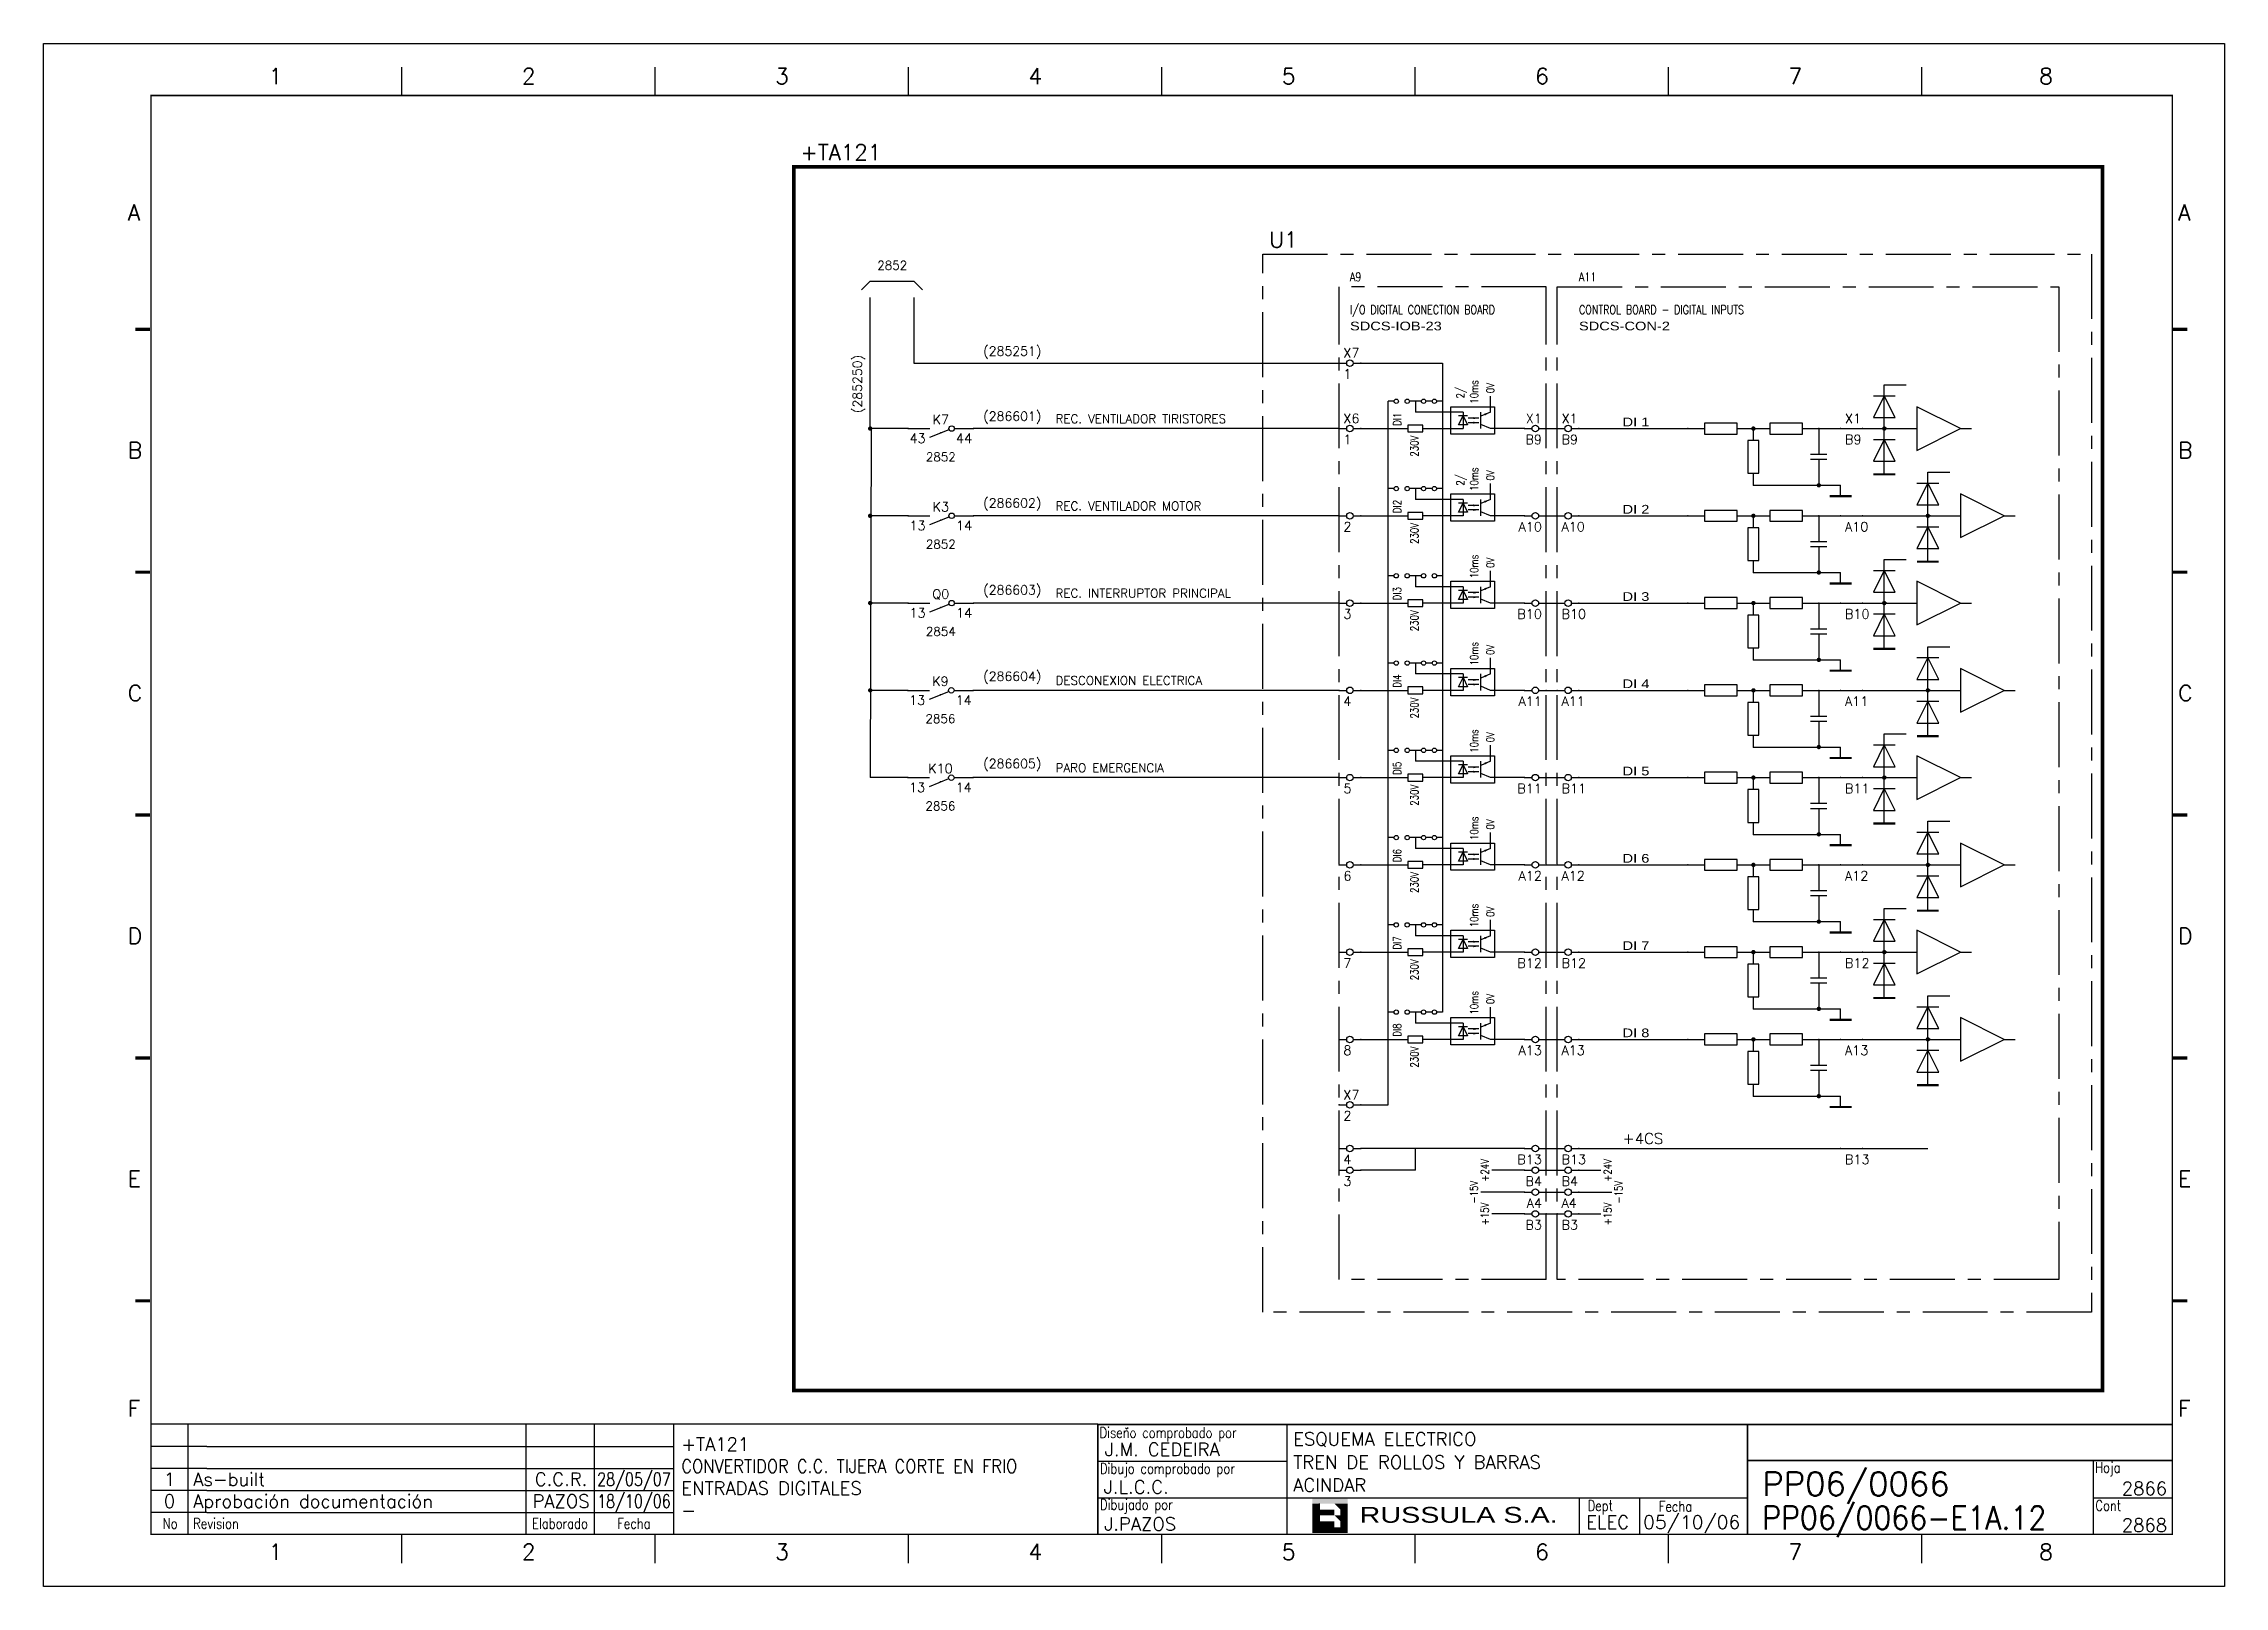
# Model space of a CAD drawing. Extents: x 3 to 423, y -4757 to 292.
# Drawn here: x 2.6 to 422.6, y -2381.2 to -2084.2 of the extents above; entities that cross this region are included whole.
import ezdxf
from ezdxf.enums import TextEntityAlignment as Align

# ---------------------------------------------------------------- set-up
doc = ezdxf.new("R2010")
doc.units = 0
doc.header["$LTSCALE"] = 10
doc.header["$MEASUREMENT"] = 0
doc.linetypes.add('CENTER', pattern=[2, 1.25, -0.25, 0.25, -0.25])
doc.linetypes.add('DASHDOT', pattern=[1, 0.5, -0.25, 0, -0.25])
doc.layers.get('0').update_dxf_attribs({"linetype": 'CONTINUOUS'})
for name, color, linetype in [('1', 7, 'CONTINUOUS'), ('10', 5, 'CONTINUOUS'), ('102', 7, 'CONTINUOUS'), ('2', 7, 'CONTINUOUS'), ('25', 3, 'CONTINUOUS'), ('25PK', 4, 'CENTER'), ('35', 2, 'CONTINUOUS'), ('8', 1, 'CONTINUOUS'), ('9', 6, 'CONTINUOUS'), ('DIBUJO', 7, 'CONTINUOUS'), ('NODE', 7, 'CONTINUOUS')]:
    doc.layers.add(name, color=color, linetype=linetype)
doc.styles.add('ABBSTYLE', font='ROMANS.SHX', dxfattribs={"width": 0.8})
doc.styles.add('HELV', font='HELVBLD.SHX', dxfattribs={"width": 1.2})
doc.styles.add('HELVETICA', font='HELV.SHX')
doc.styles.add('LABEL', font='SIMPLEX', dxfattribs={"width": 0.8, "height": 4})
doc.styles.add('ROMANS', font='romans')
doc.styles.get("Standard").update_dxf_attribs({"font": 'simplex'})

msp = doc.modelspace()

# ---------------------------------------------------------------- texts
at = {"layer": '2', "color": 6}
for s, height, p in [('+TA121', 3.024, (148.39, -2106.69)), ('U1', 3.024, (238.69, -2123.49)), ('(285251)', 1.764, (183.6, -2144.32)), ('(286601)', 1.764, (183.6, -2156.85)), ('(286602)', 1.764, (183.6, -2173.57)), ('(286603)', 1.764, (183.6, -2190.29)), ('(286604)', 1.764, (183.6, -2206.92)), ('(286605)', 1.764, (183.6, -2223.72))]:
    msp.add_text(s, height=height, dxfattribs=at).set_placement(p)
at = {"layer": '2', "color": 7, "style": 'ROMANS'}
for s, p in [('2852', (166.08, -2127.77)), ('2852', (175.43, -2164.65)), ('2852', (175.43, -2181.45)), ('2854', (175.43, -2198.25)), ('2856', (175.35, -2215.05)), ('2856', (175.35, -2231.85))]:
    msp.add_text(s, height=1.68, dxfattribs=at).set_placement(p, align=Align.CENTER)
at = {"layer": '2', "color": 6}
msp.add_text('(285250)', height=1.764, rotation=90, dxfattribs=at).set_placement((160.24, -2155.37))
at = {"layer": '2', "color": 7, "style": 'ROMANS'}
for s, height, p in [('REC. VENTILADOR TIRISTORES', 1.68, (197.53, -2157.3)), ('REC. VENTILADOR MOTOR', 1.68, (197.53, -2174.1)), ('REC. INTERRUPTOR PRINCIPAL', 1.68, (197.53, -2190.9)), ('DESCONEXION ELECTRICA', 1.68, (197.53, -2207.7)), ('PARO EMERGENCIA', 1.68, (197.53, -2224.5)), ('+4CS', 2.1, (306.73, -2296.08))]:
    msp.add_text(s, height=height, dxfattribs=at).set_placement(p)
at = {"layer": '25'}
for s, style, width, p in [('A9', 'ABBSTYLE', 0.8, (254.23, -2130)), ('A11', 'ABBSTYLE', 0.8, (298.33, -2130)), ('SDCS-IOB-23', 'HELV', 1.2, (254.23, -2139.45)), ('I/O DIGITAL CONECTION BOARD', 'ABBSTYLE', 0.8, (254.23, -2136.3)), ('SDCS-CON-2', 'HELV', 1.2, (298.33, -2139.45)), ('CONTROL BOARD - DIGITAL INPUTS', 'ABBSTYLE', 0.8, (298.33, -2136.3)), ('DI 1', 'HELV', 1.2, (306.73, -2157.93)), ('DI 2', 'HELV', 1.2, (306.73, -2174.73)), ('DI 3', 'HELV', 1.2, (306.73, -2191.53)), ('DI 4', 'HELV', 1.2, (306.73, -2208.33)), ('DI 5', 'HELV', 1.2, (306.73, -2225.13)), ('DI 6', 'HELV', 1.2, (306.73, -2241.93)), ('DI 7', 'HELV', 1.2, (306.73, -2258.73)), ('DI 8', 'HELV', 1.2, (306.73, -2275.53))]:
    msp.add_text(s, height=1.68, dxfattribs=dict(at, style=style, width=width)).set_placement(p)
at = {"layer": '25', "style": 'ROMANS', "width": 0.8}
for s, p in [('10ms', (278.9, -2153.56)), ('0V', (282.03, -2151.56)), ('2/', (276.24, -2152.55)), ('DI1', (264.07, -2157.83)), ('10ms', (278.9, -2170.36)), ('0V', (282.03, -2168.36)), ('2/', (276.24, -2169.35)), ('DI2', (264.07, -2174.63)), ('10ms', (278.9, -2187.16)), ('0V', (282.03, -2185.16)), ('DI3', (264.07, -2191.43)), ('10ms', (278.9, -2203.96)), ('0V', (282.03, -2201.96)), ('DI4', (264.07, -2208.23)), ('10ms', (278.9, -2220.76)), ('0V', (282.03, -2218.76)), ('DI5', (264.07, -2225.03)), ('10ms', (278.9, -2237.56)), ('0V', (282.03, -2235.56)), ('DI6', (264.07, -2241.83)), ('10ms', (278.9, -2254.36)), ('0V', (282.03, -2252.36)), ('DI7', (264.07, -2258.63)), ('10ms', (278.9, -2271.16)), ('0V', (282.03, -2269.16)), ('DI8', (264.07, -2275.43))]:
    msp.add_text(s, height=1.512, rotation=90, dxfattribs=at).set_placement(p)
for p in [(267.4, -2159.72), (267.4, -2176.52), (267.4, -2193.32), (267.4, -2210.12), (267.4, -2226.92), (267.4, -2243.72), (267.4, -2260.52), (267.4, -2277.32)]:
    msp.add_text('230V', height=1.512, rotation=90, dxfattribs=at).set_placement(p, align=Align.RIGHT)
for s, p in [('+24V', (280.96, -2301.15)), ('+24V', (304.61, -2301.15)), ('-15V', (278.86, -2305.35)), ('-15V', (306.71, -2305.35)), ('+15V', (280.96, -2309.55)), ('+15V', (304.61, -2309.55))]:
    msp.add_text(s, height=1.512, rotation=90, dxfattribs=at).set_placement(p, align=Align.CENTER)

# ---------------------------------------------------------------- blocks, each defined once
blk = doc.blocks.new('NOD', base_point=(237.5, 170))
at = {"layer": 'NODE'}
blk.add_point((237.5, 170), dxfattribs=at)
blk = doc.blocks.new('$0702029')
at = {"layer": '102'}
for p, q in [((0, 0), (5, 0)), ((10.62, 0), (15, 0)), ((5, -2), (9.42, -0.23))]:
    blk.add_line(p, q, dxfattribs=at)
blk.add_circle((10, 0), 0.625, dxfattribs=at)
blk.add_point((7.5, -1), dxfattribs=at)
at = {"layer": '2'}
for p in [(0, 0), (15, 0)]:
    blk.add_blockref('NOD', p, dxfattribs=at)
at = {"layer": '8', "flags": 8}
blk.add_attdef('1A', text='', height=2.15, dxfattribs=at).set_placement((4, -3.32), align=Align.RIGHT)
blk.add_attdef('2A', (11, -3.32), '', height=2.15, dxfattribs=at)
at = {"layer": '9'}
blk.add_attdef('ID', text='', height=2.15, dxfattribs=at).set_placement((7.5, 1), align=Align.CENTER)
blk = doc.blocks.new('$000001')
at = {"layer": '2'}
for p, q in [((0, 0), (3.75, 0)), ((11.25, 1.25), (3.75, 1.25)), ((3.75, 1.25), (3.75, -1.25)), ((11.25, -1.25), (11.25, 1.25)), ((11.25, 0), (15, 0)), ((3.75, -1.25), (11.25, -1.25))]:
    blk.add_line(p, q, dxfattribs=at)
for p in [(0, 0), (15, 0)]:
    blk.add_blockref('NOD', p, dxfattribs=at)
at = {"layer": '8'}
blk.add_attdef('1A', text='', height=2.15, dxfattribs=at).set_placement((2.75, -3.325), align=Align.RIGHT)
blk.add_attdef('2A', (12.25, -3.325), '', height=2.15, dxfattribs=at)
at = {"layer": '9'}
blk.add_attdef('ID', text='', height=2.15, dxfattribs=at).set_placement((7.5, 2.425), align=Align.CENTER)
blk = doc.blocks.new('$$PLL21C')
for p, q in [((-2.5, 0), (-0.75, 0)), ((0.75, 0), (2.5, 0))]:
    blk.add_line(p, q)
at = {"layer": '2'}
blk.add_circle((0, 0), 0.75, dxfattribs=at)
for p in [(-2.5, 0), (2.5, 0)]:
    blk.add_blockref('NOD', p, dxfattribs=at)
at = {"layer": '8'}
blk.add_attdef('*A', (-1.5, -3.575), '', height=2.15, dxfattribs=at)
at = {"layer": '9'}
blk.add_attdef('ID', (-1.5, 1.25), '', height=2.15, dxfattribs=at)
blk = doc.blocks.new('$$PLR12C')
for p, q in [((-2.5, 0), (-0.75, 0)), ((0.75, 0), (2.5, 0))]:
    blk.add_line(p, q)
at = {"layer": '2'}
blk.add_circle((0, 0), 0.75, dxfattribs=at)
for p in [(-2.5, 0), (2.5, 0)]:
    blk.add_blockref('NOD', p, dxfattribs=at)
at = {"layer": '8'}
blk.add_attdef('*A', text='', height=2.15, dxfattribs=at).set_placement((1.5, -3.575), align=Align.RIGHT)
at = {"layer": '9'}
blk.add_attdef('ID', text='', height=2.15, dxfattribs=at).set_placement((1.5, 1.25), align=Align.RIGHT)
blk = doc.blocks.new('$$PLL21')
blk.add_line((-2.5, 0), (2.5, 0))
at = {"layer": '2'}
for p in [(-2.5, 0), (2.5, 0)]:
    blk.add_blockref('NOD', p, dxfattribs=at)
at = {"layer": '8'}
blk.add_attdef('*A', (-1.5, -3.575), '', height=2.15, dxfattribs=at)
at = {"layer": '9'}
blk.add_attdef('ID', (-1.5, 1.25), '', height=2.15, dxfattribs=at)
blk = doc.blocks.new('newcajec')
at = {"layer": '1'}
for p, q in [((179.4, 20.85), (0.13, 20.85)), ((7, 20.85), (7, 0)), ((71, 20.85), (71, 0)), ((84, 20.85), (84, 0.09)), ((99, 20.85), (99, 0)), ((215.2, 20.8), (215.2, 0)), ((10.6, 16.64), (0, 16.64)), ((10.6, 16.64), (99, 16.64)), ((184.64, 20.18), (184.81, 20.01)), ((184.81, 20.01), (185.18, 20.25)), ((10.6, 12.48), (0, 12.48)), ((10.6, 12.48), (99, 12.48)), ((179.4, 13.87), (215.2, 13.87)), ((368, 14.06), (368, 0)), ((10.6, 8.32), (0, 8.32)), ((10.6, 8.32), (99, 8.32)), ((10.6, 4.16), (0, 4.16)), ((10.6, 4.16), (99, 4.16)), ((179.4, 6.93), (267.63, 6.93)), ((267.63, 6.93), (302.5, 6.93)), ((270.63, 6.91), (270.63, 0)), ((282.07, 6.93), (282.07, 0)), ((368, 6.93), (383, 6.93))]:
    blk.add_line(p, q, dxfattribs=at)
for points in [[(47.5, 272.5, 0.3, 0.3, 0), (47.5, 277.91, 0.3, 0.3, 0)], [(95.5, 272.5, 0.3, 0.3, 0), (95.5, 277.91, 0.3, 0.3, 0)], [(143.5, 272.5, 0.3, 0.3, 0), (143.5, 277.91, 0.3, 0.3, 0)], [(191.5, 272.5, 0.3, 0.3, 0), (191.5, 277.91, 0.3, 0.3, 0)], [(239.5, 272.5, 0.3, 0.3, 0), (239.5, 277.91, 0.3, 0.3, 0)], [(287.5, 272.5, 0.3, 0.3, 0), (287.5, 277.91, 0.3, 0.3, 0)], [(335.5, 272.5, 0.3, 0.3, 0), (335.5, 277.91, 0.3, 0.3, 0)], [(-2.99, 228.23, 0.6, 0.6, 0), (-0.18, 228.23, 0.6, 0.6, 0)], [(383.01, 228.23, 0.6, 0.6, 0), (385.82, 228.23, 0.6, 0.6, 0)], [(-2.99, 182.23, 0.6, 0.6, 0), (-0.18, 182.23, 0.6, 0.6, 0)], [(383.01, 182.23, 0.6, 0.6, 0), (385.82, 182.23, 0.6, 0.6, 0)], [(-2.99, 136.23, 0.6, 0.6, 0), (-0.18, 136.23, 0.6, 0.6, 0)], [(383.01, 136.23, 0.6, 0.6, 0), (385.82, 136.23, 0.6, 0.6, 0)], [(-2.99, 90.23, 0.6, 0.6, 0), (-0.18, 90.23, 0.6, 0.6, 0)], [(383.01, 90.23, 0.6, 0.6, 0), (385.82, 90.23, 0.6, 0.6, 0)], [(-2.99, 44.23, 0.6, 0.6, 0), (-0.18, 44.23, 0.6, 0.6, 0)], [(383.01, 44.23, 0.6, 0.6, 0), (385.82, 44.23, 0.6, 0.6, 0)], [(383, 20.8, 0.3, 0.3, 0), (179.4, 20.8, 0.3, 0.3, 0), (179.4, 0, 0.3, 0.3, 0)], [(302.5, 20.8, 0.3, 0.3, 0), (302.5, 0, 0.3, 0.3, 0)], [(302.5, 14, 0.3, 0.3, 0), (383, 14, 0.3, 0.3, 0)], [(47.5, -5.5, 0.3, 0.3, 0), (47.5, -0.09, 0.3, 0.3, 0)], [(95.5, -5.5, 0.3, 0.3, 0), (95.5, -0.09, 0.3, 0.3, 0)], [(143.5, -5.5, 0.3, 0.3, 0), (143.5, -0.09, 0.3, 0.3, 0)], [(191.5, -5.5, 0.3, 0.3, 0), (191.5, -0.09, 0.3, 0.3, 0)], [(239.5, -5.5, 0.3, 0.3, 0), (239.5, -0.09, 0.3, 0.3, 0)], [(287.5, -5.5, 0.3, 0.3, 0), (287.5, -0.09, 0.3, 0.3, 0)], [(335.5, -5.5, 0.3, 0.3, 0), (335.5, -0.09, 0.3, 0.3, 0)]]:
    blk.add_lwpolyline(points, format="xyseb", dxfattribs=at)
at = {"layer": '1', "const_width": 0.3}
blk.add_lwpolyline([(0, 0), (0, 272.5), (383, 272.5), (383, 0)], close=True, dxfattribs=at)
at = {"layer": '2', "color": 14}
for p, q in [((221.42, 4.69), (221.42, 5.81)), ((221.42, 2.47), (221.42, 3.58))]:
    blk.add_line(p, q, dxfattribs=at)
for points in [[(220.05, 5.81), (220.05, 6.92), (226.74, 5.81), (226.74, 6.92)], [(221.42, 2.47), (220.05, 2.47), (221.42, 5.81), (220.05, 5.81)], [(221.42, 4.69), (224.25, 4.69), (221.42, 3.58), (224.25, 3.58)], [(224.25, 5.81), (225.37, 5.81), (225.37, 4.69)], [(225.37, 5.81), (226.74, 5.81), (225.37, 1.35), (226.74, 1.35)], [(224.25, 0.24), (224.25, 2.47), (220.05, 0.24), (220.05, 2.47)], [(224.25, 3.58), (225.37, 3.58), (225.37, 2.47)], [(226.74, 1.35), (226.74, 0.24), (224.25, 1.35), (224.25, 0.24)]]:
    blk.add_solid(points, dxfattribs=at)
at = {"layer": '1', "style": 'ROMANS'}
for s, p in [('1', (22.29, 274.68)), ('2', (70.29, 274.68)), ('3', (118.29, 274.68)), ('4', (166.29, 274.68)), ('5', (214.29, 274.68)), ('6', (262.29, 274.68)), ('7', (310.29, 274.68)), ('8', (357.79, 274.68)), ('A', (-4.37, 248.84)), ('A', (384.13, 248.84)), ('B', (-4.37, 203.84)), ('B', (384.13, 203.84)), ('C', (-4.37, 157.84)), ('C', (384.13, 157.84)), ('D', (-4.37, 111.84)), ('D', (384.13, 111.84)), ('E', (-4.37, 65.84)), ('E', (384.13, 65.84)), ('F', (-4.37, 22.34)), ('F', (384.13, 22.34)), ('1', (22.29, -4.82)), ('2', (70.29, -4.82)), ('3', (118.29, -4.82)), ('4', (166.29, -4.82)), ('5', (214.29, -4.82)), ('6', (262.29, -4.82)), ('7', (310.29, -4.82)), ('8', (357.79, -4.82))]:
    blk.add_text(s, height=3, dxfattribs=at).set_placement(p)
at = {"layer": '1', "style": 'LABEL', "width": 0.8}
for s, p in [('Diseno comprobado por', (179.73, 18.27)), ('Dibujo comprobado por', (179.81, 11.47)), ('Hoja', (368.38, 11.66)), ('Dibujado por', (179.83, 4.64)), ('Fecha', (285.71, 4.3)), ('Cont', (368.43, 4.46)), ('No', (2.23, 1.05)), ('Revision', (8, 1.05))]:
    blk.add_text(s, height=2, dxfattribs=at).set_placement(p)
for s, p in [('Dept', (274.61, 4.44)), ('Elaborado', (77.5, 1.05)), ('Fecha', (91.5, 1.05))]:
    blk.add_text(s, height=2, dxfattribs=at).set_placement(p, align=Align.CENTER)
at = {"layer": '10', "style": 'ROMANS'}
for tag, p in [('REV41', (3.5, 18.74)), ('REV43', (77.7, 18.74)), ('REV31', (3.5, 14.58)), ('REV33', (77.7, 14.58)), ('REV21', (3.5, 10.42)), ('REV23', (77.7, 10.42)), ('REV11', (3.5, 6.27)), ('REV13', (77.7, 6.27))]:
    blk.add_attdef(tag, text='', height=2.5, dxfattribs=at).set_placement(p, align=Align.MIDDLE)
for tag, p, height in [('REV42', (8, 17.49), 2.5), ('SHEETNAME1', (100.5, 15.83), 2.5), ('DESIGNCHECK', (180.74, 14.83), 2.5), ('DOCUMENTTYPE', (216.43, 16.8), 2.5), ('NOTA', (305.32, 15.8), 3), ('REV32', (8, 13.33), 2.5), ('SHEETNAME2', (100.5, 11.67), 2.5), ('OBJECT', (216.43, 12.4), 2.5), ('REV22', (8, 9.17), 2.5), ('SHEETNAME3', (100.5, 7.51), 2.5), ('DRAWINGCHECK', (180.53, 7.71), 2.5), ('CUSTOMER', (216.43, 8.08), 2.5), ('ORDER', (305.32, 7.3), 4.5), ('REV12', (8, 5.01), 2.5), ('SHEETNAME4', (100.5, 3.35), 2.5), ('DOCUMENT_ID', (305.32, 0.93), 4.4), ('USER', (180.63, 0.71), 2.5), ('DEPARTMENT', (271.93, 1.05), 2.5)]:
    blk.add_attdef(tag, p, '', height=height, dxfattribs=at)
for tag, width, p, p2 in [('REV44', 1.221199, (84.53, 17.49), (98.48, 17.49)), ('REV34', 1.221199, (84.53, 13.33), (98.48, 13.33)), ('REV24', 1.221199, (84.53, 9.17), (98.48, 9.17)), ('REV14', 1.221199, (84.53, 5.01), (98.48, 5.01)), ('CREATED2', 7.039915, (282.71, 1.05), (301.14, 1.05))]:
    blk.add_attdef(tag, text='', height=2.5, dxfattribs=dict(at, width=width)).set_placement(p, p2, align=Align.FIT)
for tag, p in [('SHEET', (382, 7.43)), ('NEXTSHEET', (382, 0.5))]:
    blk.add_attdef(tag, text='', height=2.5, dxfattribs=at).set_placement(p, align=Align.RIGHT)
at = {"layer": 'DIBUJO', "color": 14, "style": 'HELVETICA', "width": 1.3}
blk.add_text('RUSSULA S.A.', height=3, dxfattribs=at).set_placement((229, 2.19))

# ---------------------------------------------------------------- linework, layer by layer
at = {"layer": '2', "color": 7}
for p, q in [((161.83, -2129.99), (160.15, -2131.67)), ((161.83, -2129.99), (170.23, -2129.99)), ((161.83, -2158.35), (161.83, -2133.15)), ((170.23, -2129.99), (171.91, -2131.67)), ((170.23, -2133.15), (170.23, -2145.75)), ((170.23, -2145.75), (252.13, -2145.75)), ((357.13, -2149.95), (361.33, -2149.95)), ((363.43, -2154.15), (363.43, -2162.55)), ((371.83, -2158.35), (363.43, -2154.15)), ((169.13, -2158.35), (161.83, -2158.35)), ((162.04, -2158.35), (161.83, -2225.55)), ((252.13, -2158.35), (181.73, -2158.35)), ((292.03, -2158.35), (294.13, -2158.35)), ((298.33, -2158.35), (319.33, -2158.35)), ((344.53, -2158.35), (363.43, -2158.35)), ((363.43, -2162.55), (371.83, -2158.35)), ((371.83, -2158.35), (373.93, -2158.35)), ((365.53, -2166.75), (369.73, -2166.75)), ((331.93, -2169.27), (348.73, -2169.27)), ((348.73, -2171.37), (348.73, -2169.27)), ((380.23, -2175.15), (371.83, -2170.95)), ((371.83, -2170.95), (371.83, -2179.35)), ((169.13, -2175.15), (161.83, -2175.15)), ((252.13, -2175.15), (181.73, -2175.15)), ((292.03, -2175.15), (294.13, -2175.15)), ((298.33, -2175.15), (319.33, -2175.15)), ((344.53, -2175.15), (371.83, -2175.15)), ((371.83, -2179.35), (380.23, -2175.15)), ((380.23, -2175.15), (382.33, -2175.15)), ((357.13, -2183.55), (361.33, -2183.55)), ((331.93, -2186.07), (348.73, -2186.07)), ((348.73, -2188.17), (348.73, -2186.07)), ((363.43, -2187.75), (363.43, -2196.15)), ((371.83, -2191.95), (363.43, -2187.75)), ((169.13, -2191.95), (161.83, -2191.95)), ((252.13, -2191.95), (181.73, -2191.95)), ((183.83, -2191.95), (181.73, -2191.95)), ((292.03, -2191.95), (294.13, -2191.95)), ((298.33, -2191.95), (319.33, -2191.95)), ((344.53, -2191.95), (363.43, -2191.95)), ((363.43, -2196.15), (371.83, -2191.95)), ((371.83, -2191.95), (373.93, -2191.95)), ((365.53, -2200.35), (369.73, -2200.35)), ((331.93, -2202.87), (348.73, -2202.87)), ((348.73, -2204.97), (348.73, -2202.87)), ((380.23, -2208.75), (371.83, -2204.55)), ((371.83, -2204.55), (371.83, -2212.95)), ((169.05, -2208.75), (161.83, -2208.75)), ((252.13, -2208.75), (181.65, -2208.75)), ((292.03, -2208.75), (294.13, -2208.75)), ((298.33, -2208.75), (319.33, -2208.75)), ((344.53, -2208.75), (371.83, -2208.75)), ((371.83, -2212.95), (380.23, -2208.75)), ((380.23, -2208.75), (382.33, -2208.75)), ((357.13, -2217.15), (361.33, -2217.15)), ((331.93, -2219.67), (348.73, -2219.67)), ((348.73, -2221.77), (348.73, -2219.67)), ((363.43, -2221.35), (363.43, -2229.75)), ((371.83, -2225.55), (363.43, -2221.35)), ((169.05, -2225.55), (161.83, -2225.55)), ((252.13, -2225.55), (181.65, -2225.55)), ((292.03, -2225.55), (294.13, -2225.55)), ((298.33, -2225.55), (319.33, -2225.55)), ((344.53, -2225.55), (363.43, -2225.55)), ((363.43, -2229.75), (371.83, -2225.55)), ((371.83, -2225.55), (373.93, -2225.55)), ((365.53, -2233.95), (369.73, -2233.95)), ((331.93, -2236.47), (348.73, -2236.47)), ((348.73, -2238.57), (348.73, -2236.47)), ((380.23, -2242.35), (371.83, -2238.15)), ((371.83, -2238.15), (371.83, -2246.55)), ((292.03, -2242.35), (294.13, -2242.35)), ((298.33, -2242.35), (319.33, -2242.35)), ((344.53, -2242.35), (371.83, -2242.35)), ((371.83, -2246.55), (380.23, -2242.35)), ((380.23, -2242.35), (382.33, -2242.35)), ((357.13, -2250.75), (361.33, -2250.75)), ((331.93, -2253.27), (348.73, -2253.27)), ((348.73, -2255.37), (348.73, -2253.27)), ((363.43, -2254.95), (363.43, -2263.35)), ((371.83, -2259.15), (363.43, -2254.95)), ((292.03, -2259.15), (294.13, -2259.15)), ((298.33, -2259.15), (319.33, -2259.15)), ((344.53, -2259.15), (363.43, -2259.15)), ((363.43, -2263.35), (371.83, -2259.15)), ((371.83, -2259.15), (373.93, -2259.15)), ((365.53, -2267.55), (369.73, -2267.55)), ((331.93, -2270.07), (348.73, -2270.07)), ((348.73, -2272.17), (348.73, -2270.07)), ((371.83, -2271.75), (371.83, -2280.15)), ((380.23, -2275.95), (371.83, -2271.75)), ((292.03, -2275.95), (294.13, -2275.95)), ((298.33, -2275.95), (319.33, -2275.95)), ((344.53, -2275.95), (371.83, -2275.95)), ((371.83, -2280.15), (380.23, -2275.95)), ((380.23, -2275.95), (382.33, -2275.95)), ((331.93, -2286.87), (348.73, -2286.87)), ((348.73, -2288.97), (348.73, -2286.87)), ((292.03, -2296.95), (294.13, -2296.95)), ((298.33, -2296.95), (365.53, -2296.95)), ((292.03, -2301.15), (294.13, -2301.15)), ((292.03, -2305.35), (294.13, -2305.35)), ((292.03, -2309.55), (294.13, -2309.55))]:
    msp.add_line(p, q, dxfattribs=at)
at = {"layer": '2'}
for p, q in [((357.13, -2158.35), (357.13, -2149.95)), ((355.03, -2152.05), (359.23, -2152.05)), ((357.13, -2152.05), (355.03, -2156.25)), ((359.23, -2156.25), (357.13, -2152.05)), ((331.93, -2160.66), (331.93, -2158.35)), ((344.53, -2158.35), (344.53, -2163.29)), ((355.03, -2156.25), (359.23, -2156.25)), ((357.13, -2167.17), (357.13, -2158.35)), ((330.88, -2160.66), (330.88, -2166.96)), ((332.98, -2160.66), (330.88, -2160.66)), ((332.98, -2166.96), (332.98, -2160.66)), ((355.03, -2160.45), (359.23, -2160.45)), ((357.13, -2160.45), (355.03, -2164.65)), ((359.23, -2164.65), (357.13, -2160.45)), ((330.88, -2166.96), (332.98, -2166.96)), ((331.93, -2169.27), (331.93, -2166.96)), ((342.95, -2163.29), (346.1, -2163.29)), ((346.1, -2164.34), (342.95, -2164.34)), ((344.53, -2164.34), (344.53, -2169.27)), ((355.03, -2164.65), (359.23, -2164.65)), ((365.53, -2175.15), (365.53, -2166.75)), ((363.43, -2168.85), (367.63, -2168.85)), ((365.53, -2168.85), (363.43, -2173.05)), ((367.63, -2173.05), (365.53, -2168.85)), ((331.93, -2177.46), (331.93, -2175.15)), ((344.53, -2175.15), (344.53, -2180.09)), ((363.43, -2173.05), (367.63, -2173.05)), ((365.53, -2183.97), (365.53, -2175.15)), ((332.98, -2177.46), (330.88, -2177.46)), ((330.88, -2177.46), (330.88, -2183.76)), ((332.98, -2183.76), (332.98, -2177.46)), ((363.43, -2177.25), (367.63, -2177.25)), ((365.53, -2177.25), (363.43, -2181.45)), ((367.63, -2181.45), (365.53, -2177.25)), ((330.88, -2183.76), (332.98, -2183.76)), ((331.93, -2186.07), (331.93, -2183.76)), ((342.95, -2180.09), (346.1, -2180.09)), ((346.1, -2181.14), (342.95, -2181.14)), ((344.53, -2181.14), (344.53, -2186.07)), ((357.13, -2191.95), (357.13, -2183.55)), ((363.43, -2181.45), (367.63, -2181.45)), ((357.13, -2185.65), (355.03, -2189.85)), ((355.03, -2185.65), (359.23, -2185.65)), ((359.23, -2189.85), (357.13, -2185.65)), ((331.93, -2194.26), (331.93, -2191.95)), ((344.53, -2191.95), (344.53, -2196.89)), ((355.03, -2189.85), (359.23, -2189.85)), ((357.13, -2200.77), (357.13, -2191.95)), ((330.88, -2194.26), (330.88, -2200.56)), ((332.98, -2194.26), (330.88, -2194.26)), ((332.98, -2200.56), (332.98, -2194.26)), ((355.03, -2194.05), (359.23, -2194.05)), ((357.13, -2194.05), (355.03, -2198.25)), ((359.23, -2198.25), (357.13, -2194.05)), ((330.88, -2200.56), (332.98, -2200.56)), ((331.93, -2202.87), (331.93, -2200.56)), ((342.95, -2196.89), (346.1, -2196.89)), ((346.1, -2197.94), (342.95, -2197.94)), ((344.53, -2197.94), (344.53, -2202.87)), ((355.03, -2198.25), (359.23, -2198.25)), ((365.53, -2208.75), (365.53, -2200.35)), ((363.43, -2202.45), (367.63, -2202.45)), ((365.53, -2202.45), (363.43, -2206.65)), ((367.63, -2206.65), (365.53, -2202.45)), ((331.93, -2211.06), (331.93, -2208.75)), ((344.53, -2208.75), (344.53, -2213.69)), ((363.43, -2206.65), (367.63, -2206.65)), ((365.53, -2217.57), (365.53, -2208.75)), ((332.98, -2211.06), (330.88, -2211.06)), ((330.88, -2211.06), (330.88, -2217.36)), ((332.98, -2217.36), (332.98, -2211.06)), ((365.53, -2210.85), (363.43, -2215.05)), ((363.43, -2210.85), (367.63, -2210.85)), ((367.63, -2215.05), (365.53, -2210.85)), ((330.88, -2217.36), (332.98, -2217.36)), ((331.93, -2219.67), (331.93, -2217.36)), ((342.95, -2213.69), (346.1, -2213.69)), ((346.1, -2214.74), (342.95, -2214.74)), ((344.53, -2214.74), (344.53, -2219.67)), ((357.13, -2225.55), (357.13, -2217.15)), ((363.43, -2215.05), (367.63, -2215.05)), ((357.13, -2219.25), (355.03, -2223.45)), ((355.03, -2219.25), (359.23, -2219.25)), ((359.23, -2223.45), (357.13, -2219.25)), ((331.93, -2227.86), (331.93, -2225.55)), ((344.53, -2225.55), (344.53, -2230.49)), ((355.03, -2223.45), (359.23, -2223.45)), ((357.13, -2234.37), (357.13, -2225.55)), ((330.88, -2227.86), (330.88, -2234.16)), ((332.98, -2227.86), (330.88, -2227.86)), ((332.98, -2234.16), (332.98, -2227.86)), ((355.03, -2227.65), (359.23, -2227.65)), ((357.13, -2227.65), (355.03, -2231.85)), ((359.23, -2231.85), (357.13, -2227.65)), ((330.88, -2234.16), (332.98, -2234.16)), ((331.93, -2236.47), (331.93, -2234.16)), ((342.95, -2230.49), (346.1, -2230.49)), ((346.1, -2231.54), (342.95, -2231.54)), ((344.53, -2231.54), (344.53, -2236.47)), ((355.03, -2231.85), (359.23, -2231.85)), ((365.53, -2242.35), (365.53, -2233.95)), ((363.43, -2236.05), (367.63, -2236.05)), ((365.53, -2236.05), (363.43, -2240.25)), ((367.63, -2240.25), (365.53, -2236.05)), ((331.93, -2244.66), (331.93, -2242.35)), ((344.53, -2242.35), (344.53, -2247.29)), ((363.43, -2240.25), (367.63, -2240.25)), ((365.53, -2251.17), (365.53, -2242.35)), ((332.98, -2244.66), (330.88, -2244.66)), ((330.88, -2244.66), (330.88, -2250.96)), ((332.98, -2250.96), (332.98, -2244.66)), ((363.43, -2244.45), (367.63, -2244.45)), ((365.53, -2244.45), (363.43, -2248.65)), ((367.63, -2248.65), (365.53, -2244.45)), ((330.88, -2250.96), (332.98, -2250.96)), ((331.93, -2253.27), (331.93, -2250.96)), ((342.95, -2247.29), (346.1, -2247.29)), ((346.1, -2248.34), (342.95, -2248.34)), ((344.53, -2248.34), (344.53, -2253.27)), ((357.13, -2259.15), (357.13, -2250.75)), ((363.43, -2248.65), (367.63, -2248.65)), ((357.13, -2252.85), (355.03, -2257.05)), ((355.03, -2252.85), (359.23, -2252.85)), ((359.23, -2257.05), (357.13, -2252.85)), ((331.93, -2261.46), (331.93, -2259.15)), ((344.53, -2259.15), (344.53, -2264.09)), ((355.03, -2257.05), (359.23, -2257.05)), ((357.13, -2267.97), (357.13, -2259.15)), ((330.88, -2261.46), (330.88, -2267.76)), ((332.98, -2261.46), (330.88, -2261.46)), ((332.98, -2267.76), (332.98, -2261.46)), ((355.03, -2261.25), (359.23, -2261.25)), ((357.13, -2261.25), (355.03, -2265.45)), ((359.23, -2265.45), (357.13, -2261.25)), ((330.88, -2267.76), (332.98, -2267.76)), ((331.93, -2270.07), (331.93, -2267.76)), ((342.95, -2264.09), (346.1, -2264.09)), ((346.1, -2265.14), (342.95, -2265.14)), ((344.53, -2265.14), (344.53, -2270.07)), ((355.03, -2265.45), (359.23, -2265.45)), ((365.53, -2275.95), (365.53, -2267.55)), ((363.43, -2269.65), (367.63, -2269.65)), ((365.53, -2269.65), (363.43, -2273.85)), ((367.63, -2273.85), (365.53, -2269.65)), ((331.93, -2278.26), (331.93, -2275.95)), ((344.53, -2275.95), (344.53, -2280.89)), ((363.43, -2273.85), (367.63, -2273.85)), ((365.53, -2284.77), (365.53, -2275.95)), ((332.98, -2278.26), (330.88, -2278.26)), ((330.88, -2278.26), (330.88, -2284.56)), ((332.98, -2284.56), (332.98, -2278.26)), ((363.43, -2278.05), (367.63, -2278.05)), ((365.53, -2278.05), (363.43, -2282.25)), ((367.63, -2282.25), (365.53, -2278.05)), ((330.88, -2284.56), (332.98, -2284.56)), ((331.93, -2286.87), (331.93, -2284.56)), ((342.95, -2280.89), (346.1, -2280.89)), ((346.1, -2281.94), (342.95, -2281.94)), ((344.53, -2281.94), (344.53, -2286.87)), ((363.43, -2282.25), (367.63, -2282.25))]:
    msp.add_line(p, q, dxfattribs=at)
at = {"layer": '2', "color": 3, "linetype": 'DASHDOT'}
msp.add_lwpolyline([(147.13, -2107.95, 0.706, 0.706, 0), (399.13, -2107.95, 0.706, 0.706, 0), (399.13, -2343.57, 0.706, 0.706, 0), (147.13, -2343.57, 0.706, 0.706, 0), (147.13, -2107.95, 0.706, 0.706, 0)], format="xyseb", dxfattribs=at)
at = {"layer": '2', "color": 7}
for points in [[(161.62, -2158.35, 0.42, 0.42, 1), (162.04, -2158.35, 0.42, 0.42, 1)], [(331.72, -2158.35, 0.42, 0.42, 1), (332.14, -2158.35, 0.42, 0.42, 1)], [(356.92, -2158.35, 0.42, 0.42, 1), (357.34, -2158.35, 0.42, 0.42, 1)], [(344.32, -2169.27, 0.42, 0.42, 1), (344.74, -2169.27, 0.42, 0.42, 1)], [(161.62, -2175.15, 0.42, 0.42, 1), (162.04, -2175.15, 0.42, 0.42, 1)], [(331.72, -2175.15, 0.42, 0.42, 1), (332.14, -2175.15, 0.42, 0.42, 1)], [(365.32, -2175.15, 0.42, 0.42, 1), (365.74, -2175.15, 0.42, 0.42, 1)], [(344.32, -2186.07, 0.42, 0.42, 1), (344.74, -2186.07, 0.42, 0.42, 1)], [(161.62, -2191.95, 0.42, 0.42, 1), (162.04, -2191.95, 0.42, 0.42, 1)], [(331.72, -2191.95, 0.42, 0.42, 1), (332.14, -2191.95, 0.42, 0.42, 1)], [(356.92, -2191.95, 0.42, 0.42, 1), (357.34, -2191.95, 0.42, 0.42, 1)], [(344.32, -2202.87, 0.42, 0.42, 1), (344.74, -2202.87, 0.42, 0.42, 1)], [(161.62, -2208.75, 0.42, 0.42, 1), (162.04, -2208.75, 0.42, 0.42, 1)], [(331.72, -2208.75, 0.42, 0.42, 1), (332.14, -2208.75, 0.42, 0.42, 1)], [(365.32, -2208.75, 0.42, 0.42, 1), (365.74, -2208.75, 0.42, 0.42, 1)], [(344.32, -2219.67, 0.42, 0.42, 1), (344.74, -2219.67, 0.42, 0.42, 1)], [(331.72, -2225.55, 0.42, 0.42, 1), (332.14, -2225.55, 0.42, 0.42, 1)], [(356.92, -2225.55, 0.42, 0.42, 1), (357.34, -2225.55, 0.42, 0.42, 1)], [(344.32, -2236.47, 0.42, 0.42, 1), (344.74, -2236.47, 0.42, 0.42, 1)], [(331.72, -2242.35, 0.42, 0.42, 1), (332.14, -2242.35, 0.42, 0.42, 1)], [(365.32, -2242.35, 0.42, 0.42, 1), (365.74, -2242.35, 0.42, 0.42, 1)], [(344.32, -2253.27, 0.42, 0.42, 1), (344.74, -2253.27, 0.42, 0.42, 1)], [(331.72, -2259.15, 0.42, 0.42, 1), (332.14, -2259.15, 0.42, 0.42, 1)], [(356.92, -2259.15, 0.42, 0.42, 1), (357.34, -2259.15, 0.42, 0.42, 1)], [(344.32, -2270.07, 0.42, 0.42, 1), (344.74, -2270.07, 0.42, 0.42, 1)], [(331.72, -2275.95, 0.42, 0.42, 1), (332.14, -2275.95, 0.42, 0.42, 1)], [(365.32, -2275.95, 0.42, 0.42, 1), (365.74, -2275.95, 0.42, 0.42, 1)], [(344.32, -2286.87, 0.42, 0.42, 1), (344.74, -2286.87, 0.42, 0.42, 1)]]:
    msp.add_lwpolyline(points, format="xyseb", close=True, dxfattribs=at)
for points in [[(355.03, -2167.17, 0.42, 0.42, 0), (359.23, -2167.17, 0.42, 0.42, 0)], [(346.63, -2171.37, 0.42, 0.42, 0), (350.83, -2171.37, 0.42, 0.42, 0)], [(363.43, -2183.97, 0.42, 0.42, 0), (367.63, -2183.97, 0.42, 0.42, 0)], [(346.63, -2188.17, 0.42, 0.42, 0), (350.83, -2188.17, 0.42, 0.42, 0)], [(355.03, -2200.77, 0.42, 0.42, 0), (359.23, -2200.77, 0.42, 0.42, 0)], [(346.63, -2204.97, 0.42, 0.42, 0), (350.83, -2204.97, 0.42, 0.42, 0)], [(363.43, -2217.57, 0.42, 0.42, 0), (367.63, -2217.57, 0.42, 0.42, 0)], [(346.63, -2221.77, 0.42, 0.42, 0), (350.83, -2221.77, 0.42, 0.42, 0)], [(355.03, -2234.37, 0.42, 0.42, 0), (359.23, -2234.37, 0.42, 0.42, 0)], [(346.63, -2238.57, 0.42, 0.42, 0), (350.83, -2238.57, 0.42, 0.42, 0)], [(363.43, -2251.17, 0.42, 0.42, 0), (367.63, -2251.17, 0.42, 0.42, 0)], [(346.63, -2255.37, 0.42, 0.42, 0), (350.83, -2255.37, 0.42, 0.42, 0)], [(355.03, -2267.97, 0.42, 0.42, 0), (359.23, -2267.97, 0.42, 0.42, 0)], [(346.63, -2272.17, 0.42, 0.42, 0), (350.83, -2272.17, 0.42, 0.42, 0)], [(363.43, -2284.77, 0.42, 0.42, 0), (367.63, -2284.77, 0.42, 0.42, 0)], [(346.63, -2288.97, 0.42, 0.42, 0), (350.83, -2288.97, 0.42, 0.42, 0)]]:
    msp.add_lwpolyline(points, format="xyseb", dxfattribs=at)
at = {"layer": '25', "linetype": 'CENTER'}
for p, q in [((252.13, -2322.15), (252.13, -2131.05)), ((292.03, -2131.05), (252.13, -2131.05)), ((292.03, -2322.15), (292.03, -2131.05)), ((292.03, -2322.15), (252.13, -2322.15))]:
    msp.add_line(p, q, dxfattribs=at)
at = {"layer": '25'}
for p, q in [((256.33, -2145.75), (272.08, -2145.75)), ((272.08, -2145.75), (272.08, -2270.7)), ((261.58, -2288.55), (261.58, -2153.1)), ((262.73, -2153.1), (261.58, -2153.1)), ((267.98, -2153.1), (265.67, -2153.1)), ((266.83, -2153.1), (266.83, -2155.2)), ((272.08, -2153.1), (270.92, -2153.1)), ((273.65, -2154.15), (282.05, -2154.15)), ((273.65, -2159.4), (273.65, -2154.15)), ((281.27, -2155.2), (281.27, -2152.12)), ((282.05, -2154.15), (282.05, -2159.4)), ((256.33, -2158.35), (265.39, -2158.35)), ((268.27, -2157.7), (265.39, -2157.7)), ((265.39, -2157.7), (265.39, -2159.01)), ((276.02, -2155.2), (266.83, -2155.2)), ((268.27, -2159.01), (268.27, -2157.7)), ((268.27, -2158.35), (276.02, -2158.35)), ((276.89, -2155.9), (275.14, -2155.9)), ((275.14, -2157.65), (276.02, -2155.9)), ((276.89, -2157.65), (275.14, -2157.65)), ((276.02, -2155.2), (276.02, -2158.35)), ((276.02, -2155.9), (276.89, -2157.65)), ((279.03, -2156.34), (277.02, -2156.34)), ((279.03, -2157.22), (277.02, -2157.22)), ((279.4, -2155.2), (279.4, -2158.35)), ((281.27, -2155.2), (279.43, -2155.99)), ((281.27, -2158.35), (279.43, -2157.57)), ((287.83, -2158.35), (281.27, -2158.35)), ((265.39, -2159.01), (268.27, -2159.01)), ((282.05, -2159.4), (273.65, -2159.4)), ((262.73, -2169.9), (261.58, -2169.9)), ((267.98, -2169.9), (265.67, -2169.9)), ((266.83, -2169.9), (266.83, -2172)), ((272.08, -2169.9), (270.92, -2169.9)), ((273.65, -2170.95), (282.05, -2170.95)), ((273.65, -2176.2), (273.65, -2170.95)), ((281.27, -2172), (281.27, -2168.92)), ((282.05, -2170.95), (282.05, -2176.2)), ((256.33, -2175.15), (265.39, -2175.15)), ((268.27, -2174.5), (265.39, -2174.5)), ((265.39, -2174.5), (265.39, -2175.81)), ((276.02, -2172), (266.83, -2172)), ((268.27, -2175.81), (268.27, -2174.5)), ((276.02, -2175.15), (268.27, -2175.15)), ((276.89, -2172.7), (275.14, -2172.7)), ((275.14, -2174.45), (276.02, -2172.7)), ((276.89, -2174.45), (275.14, -2174.45)), ((276.02, -2172), (276.02, -2175.15)), ((276.02, -2172.7), (276.89, -2174.45)), ((279.03, -2173.14), (277.02, -2173.14)), ((279.03, -2174.02), (277.02, -2174.02)), ((279.4, -2172), (279.4, -2175.15)), ((281.27, -2172), (279.43, -2172.79)), ((281.27, -2175.15), (279.43, -2174.37)), ((287.83, -2175.15), (281.27, -2175.15)), ((265.39, -2175.81), (268.27, -2175.81)), ((282.05, -2176.2), (273.65, -2176.2)), ((262.73, -2186.7), (261.58, -2186.7)), ((267.98, -2186.7), (265.67, -2186.7)), ((266.83, -2186.7), (266.83, -2188.8)), ((272.08, -2186.7), (270.92, -2186.7)), ((273.65, -2187.75), (282.05, -2187.75)), ((273.65, -2193), (273.65, -2187.75)), ((281.27, -2188.8), (281.27, -2185.72)), ((282.05, -2187.75), (282.05, -2193)), ((256.33, -2191.95), (265.39, -2191.95)), ((268.27, -2191.3), (265.39, -2191.3)), ((265.39, -2191.3), (265.39, -2192.61)), ((276.02, -2188.8), (266.83, -2188.8)), ((268.27, -2192.61), (268.27, -2191.3)), ((276.02, -2191.95), (268.27, -2191.95)), ((276.89, -2189.5), (275.14, -2189.5)), ((275.14, -2191.25), (276.02, -2189.5)), ((276.89, -2191.25), (275.14, -2191.25)), ((276.02, -2188.8), (276.02, -2191.95)), ((276.02, -2189.5), (276.89, -2191.25)), ((279.03, -2189.94), (277.02, -2189.94)), ((279.03, -2190.82), (277.02, -2190.82)), ((279.4, -2188.8), (279.4, -2191.95)), ((281.27, -2188.8), (279.43, -2189.59)), ((281.27, -2191.95), (279.43, -2191.17)), ((287.83, -2191.95), (281.27, -2191.95)), ((265.39, -2192.61), (268.27, -2192.61)), ((282.05, -2193), (273.65, -2193)), ((262.73, -2203.5), (261.58, -2203.5)), ((267.98, -2203.5), (265.67, -2203.5)), ((266.83, -2203.5), (266.83, -2205.6)), ((272.08, -2203.5), (270.92, -2203.5)), ((273.65, -2204.55), (282.05, -2204.55)), ((273.65, -2209.8), (273.65, -2204.55)), ((281.27, -2205.6), (281.27, -2202.52)), ((282.05, -2204.55), (282.05, -2209.8)), ((256.33, -2208.75), (265.39, -2208.75)), ((268.27, -2208.1), (265.39, -2208.1)), ((265.39, -2208.1), (265.39, -2209.41)), ((276.02, -2205.6), (266.83, -2205.6)), ((268.27, -2209.41), (268.27, -2208.1)), ((276.02, -2208.75), (268.27, -2208.75)), ((276.89, -2206.3), (275.14, -2206.3)), ((275.14, -2208.05), (276.02, -2206.3)), ((276.89, -2208.05), (275.14, -2208.05)), ((276.02, -2205.6), (276.02, -2208.75)), ((276.02, -2206.3), (276.89, -2208.05)), ((279.03, -2206.74), (277.02, -2206.74)), ((279.03, -2207.62), (277.02, -2207.62)), ((279.4, -2205.6), (279.4, -2208.75)), ((281.27, -2205.6), (279.43, -2206.39)), ((281.27, -2208.75), (279.43, -2207.97)), ((287.83, -2208.75), (281.27, -2208.75)), ((265.39, -2209.41), (268.27, -2209.41)), ((282.05, -2209.8), (273.65, -2209.8)), ((262.73, -2220.3), (261.58, -2220.3)), ((267.98, -2220.3), (265.67, -2220.3)), ((266.83, -2220.3), (266.83, -2222.4)), ((272.08, -2220.3), (270.92, -2220.3)), ((273.65, -2221.35), (282.05, -2221.35)), ((273.65, -2226.6), (273.65, -2221.35)), ((281.27, -2222.4), (281.27, -2219.32)), ((282.05, -2221.35), (282.05, -2226.6)), ((256.33, -2225.55), (265.39, -2225.55)), ((268.27, -2224.9), (265.39, -2224.9)), ((265.39, -2224.9), (265.39, -2226.21)), ((276.02, -2222.4), (266.83, -2222.4)), ((268.27, -2226.21), (268.27, -2224.9)), ((276.02, -2225.55), (268.27, -2225.55)), ((276.89, -2223.1), (275.14, -2223.1)), ((275.14, -2224.85), (276.02, -2223.1)), ((276.89, -2224.85), (275.14, -2224.85)), ((276.02, -2222.4), (276.02, -2225.55)), ((276.02, -2223.1), (276.89, -2224.85)), ((279.03, -2223.54), (277.02, -2223.54)), ((279.03, -2224.42), (277.02, -2224.42)), ((279.4, -2222.4), (279.4, -2225.55)), ((281.27, -2222.4), (279.43, -2223.19)), ((281.27, -2225.55), (279.43, -2224.77)), ((287.83, -2225.55), (281.27, -2225.55)), ((265.39, -2226.21), (268.27, -2226.21)), ((282.05, -2226.6), (273.65, -2226.6)), ((262.73, -2237.1), (261.58, -2237.1)), ((267.98, -2237.1), (265.67, -2237.1)), ((266.83, -2237.1), (266.83, -2239.2)), ((272.08, -2237.1), (270.92, -2237.1)), ((273.65, -2238.15), (282.05, -2238.15)), ((273.65, -2243.4), (273.65, -2238.15)), ((281.27, -2239.2), (281.27, -2236.12)), ((282.05, -2238.15), (282.05, -2243.4)), ((256.33, -2242.35), (265.39, -2242.35)), ((268.27, -2241.7), (265.39, -2241.7)), ((265.39, -2241.7), (265.39, -2243.01)), ((276.02, -2239.2), (266.83, -2239.2)), ((268.27, -2243.01), (268.27, -2241.7)), ((276.02, -2242.35), (268.27, -2242.35)), ((276.89, -2239.9), (275.14, -2239.9)), ((275.14, -2241.65), (276.02, -2239.9)), ((276.89, -2241.65), (275.14, -2241.65)), ((276.02, -2239.2), (276.02, -2242.35)), ((276.02, -2239.9), (276.89, -2241.65)), ((279.03, -2240.34), (277.02, -2240.34)), ((279.03, -2241.22), (277.02, -2241.22)), ((279.4, -2239.2), (279.4, -2242.35)), ((281.27, -2239.2), (279.43, -2239.99)), ((281.27, -2242.35), (279.43, -2241.57)), ((287.83, -2242.35), (281.27, -2242.35)), ((265.39, -2243.01), (268.27, -2243.01)), ((282.05, -2243.4), (273.65, -2243.4)), ((262.73, -2253.9), (261.58, -2253.9)), ((267.98, -2253.9), (265.67, -2253.9)), ((266.83, -2253.9), (266.83, -2256)), ((272.08, -2253.9), (270.92, -2253.9)), ((273.65, -2254.95), (282.05, -2254.95)), ((273.65, -2260.2), (273.65, -2254.95)), ((281.27, -2256), (281.27, -2252.92)), ((282.05, -2254.95), (282.05, -2260.2)), ((256.33, -2259.15), (265.39, -2259.15)), ((268.27, -2258.5), (265.39, -2258.5)), ((265.39, -2258.5), (265.39, -2259.81)), ((276.02, -2256), (266.83, -2256)), ((268.27, -2259.81), (268.27, -2258.5)), ((276.02, -2259.15), (268.27, -2259.15)), ((276.89, -2256.7), (275.14, -2256.7)), ((275.14, -2258.45), (276.02, -2256.7)), ((276.89, -2258.45), (275.14, -2258.45)), ((276.02, -2256), (276.02, -2259.15)), ((276.02, -2256.7), (276.89, -2258.45)), ((279.03, -2257.14), (277.02, -2257.14)), ((279.03, -2258.02), (277.02, -2258.02)), ((279.4, -2256), (279.4, -2259.15)), ((281.27, -2256), (279.43, -2256.79)), ((281.27, -2259.15), (279.43, -2258.37)), ((287.83, -2259.15), (281.27, -2259.15)), ((265.39, -2259.81), (268.27, -2259.81)), ((282.05, -2260.2), (273.65, -2260.2)), ((262.73, -2270.7), (261.58, -2270.7)), ((267.98, -2270.7), (265.67, -2270.7)), ((266.83, -2270.7), (266.83, -2272.8)), ((272.08, -2270.7), (270.92, -2270.7)), ((273.65, -2271.75), (282.05, -2271.75)), ((273.65, -2277), (273.65, -2271.75)), ((281.27, -2272.8), (281.27, -2269.72)), ((282.05, -2271.75), (282.05, -2277)), ((256.33, -2275.95), (265.39, -2275.95)), ((268.27, -2275.3), (265.39, -2275.3)), ((265.39, -2275.3), (265.39, -2276.61)), ((276.02, -2272.8), (266.83, -2272.8)), ((268.27, -2276.61), (268.27, -2275.3)), ((276.02, -2275.95), (268.27, -2275.95)), ((276.89, -2273.5), (275.14, -2273.5)), ((275.14, -2275.25), (276.02, -2273.5)), ((276.89, -2275.25), (275.14, -2275.25)), ((276.02, -2272.8), (276.02, -2275.95)), ((276.02, -2273.5), (276.89, -2275.25)), ((279.03, -2273.94), (277.02, -2273.94)), ((279.03, -2274.82), (277.02, -2274.82)), ((279.4, -2272.8), (279.4, -2275.95)), ((281.27, -2272.8), (279.43, -2273.59)), ((281.27, -2275.95), (279.43, -2275.17)), ((287.83, -2275.95), (281.27, -2275.95)), ((265.39, -2276.61), (268.27, -2276.61)), ((282.05, -2277), (273.65, -2277)), ((256.33, -2288.55), (261.58, -2288.55)), ((287.83, -2296.95), (256.33, -2296.95)), ((266.83, -2301.15), (266.83, -2296.95)), ((266.83, -2301.15), (256.33, -2301.15)), ((287.83, -2301.15), (281.53, -2301.15)), ((298.33, -2301.15), (302.53, -2301.15)), ((287.83, -2305.35), (279.43, -2305.35)), ((298.33, -2305.35), (304.63, -2305.35)), ((287.83, -2309.55), (281.53, -2309.55)), ((298.33, -2309.55), (302.53, -2309.55))]:
    msp.add_line(p, q, dxfattribs=at)
for centre in [(263.15, -2153.1), (265.25, -2153.1), (268.4, -2153.1), (270.5, -2153.1), (263.15, -2169.9), (265.25, -2169.9), (268.4, -2169.9), (270.5, -2169.9), (263.15, -2186.7), (265.25, -2186.7), (268.4, -2186.7), (270.5, -2186.7), (263.15, -2203.5), (265.25, -2203.5), (268.4, -2203.5), (270.5, -2203.5), (263.15, -2220.3), (265.25, -2220.3), (268.4, -2220.3), (270.5, -2220.3), (263.15, -2237.1), (265.25, -2237.1), (268.4, -2237.1), (270.5, -2237.1), (263.15, -2253.9), (265.25, -2253.9), (268.4, -2253.9), (270.5, -2253.9), (263.15, -2270.7), (265.25, -2270.7), (268.4, -2270.7), (270.5, -2270.7)]:
    msp.add_circle(centre, 0.42, dxfattribs=at)
for points in [[(278.01, -2156.54), (278.01, -2156.15), (279.03, -2156.34)], [(278.01, -2157.02), (278.01, -2157.41), (279.03, -2157.22)], [(280.11, -2155.47), (280.26, -2155.83), (281.27, -2155.2)], [(278.01, -2173.34), (278.01, -2172.95), (279.03, -2173.14)], [(278.01, -2173.82), (278.01, -2174.21), (279.03, -2174.02)], [(280.11, -2172.27), (280.26, -2172.63), (281.27, -2172)], [(278.01, -2190.14), (278.01, -2189.75), (279.03, -2189.94)], [(278.01, -2190.62), (278.01, -2191.01), (279.03, -2190.82)], [(280.11, -2189.07), (280.26, -2189.43), (281.27, -2188.8)], [(278.01, -2206.94), (278.01, -2206.55), (279.03, -2206.74)], [(278.01, -2207.42), (278.01, -2207.81), (279.03, -2207.62)], [(280.11, -2205.87), (280.26, -2206.23), (281.27, -2205.6)], [(278.01, -2223.74), (278.01, -2223.35), (279.03, -2223.54)], [(278.01, -2224.22), (278.01, -2224.61), (279.03, -2224.42)], [(280.11, -2222.67), (280.26, -2223.03), (281.27, -2222.4)], [(278.01, -2240.54), (278.01, -2240.15), (279.03, -2240.34)], [(278.01, -2241.02), (278.01, -2241.41), (279.03, -2241.22)], [(280.11, -2239.47), (280.26, -2239.83), (281.27, -2239.2)], [(278.01, -2257.34), (278.01, -2256.95), (279.03, -2257.14)], [(278.01, -2257.82), (278.01, -2258.21), (279.03, -2258.02)], [(280.11, -2256.27), (280.26, -2256.63), (281.27, -2256)], [(278.01, -2274.14), (278.01, -2273.75), (279.03, -2273.94)], [(278.01, -2274.62), (278.01, -2275.01), (279.03, -2274.82)], [(280.11, -2273.07), (280.26, -2273.43), (281.27, -2272.8)]]:
    msp.add_solid(points, dxfattribs=at)
at = {"layer": '25PK'}
for p, q in [((237.43, -2328.45), (237.43, -2124.75)), ((237.43, -2124.75), (397.03, -2124.75)), ((397.03, -2124.75), (397.03, -2328.45)), ((294.13, -2322.15), (294.13, -2131.05)), ((294.13, -2131.05), (390.73, -2131.05)), ((390.73, -2131.05), (390.73, -2322.15)), ((390.73, -2322.15), (294.13, -2322.15)), ((397.03, -2328.45), (237.43, -2328.45))]:
    msp.add_line(p, q, dxfattribs=at)
at = {"layer": '35'}
for p, q in [((270.08, -2153.1), (268.82, -2153.1)), ((270.08, -2169.9), (268.82, -2169.9)), ((270.08, -2203.5), (268.82, -2203.5)), ((270.08, -2220.3), (268.82, -2220.3)), ((270.08, -2237.1), (268.82, -2237.1)), ((270.08, -2253.9), (268.82, -2253.9)), ((270.08, -2270.7), (268.82, -2270.7))]:
    msp.add_line(p, q, dxfattribs=at)
at = {"layer": 'DIBUJO'}
msp.add_lwpolyline([(2.63, -2084.25), (422.63, -2084.25), (422.63, -2381.25), (2.63, -2381.25), (2.63, -2084.25)], dxfattribs=at)

# ---------------------------------------------------------------- block references
at = {"layer": '2', "color": 7}
ref = msp.add_blockref('newcajec', (23.31, -2371.23), dxfattribs=dict(at, xscale=1.016442892079945, yscale=1.016442892079945, zscale=1.016442892079945))
ref.add_attrib('REV24', '28/05/07', dxfattribs={"layer": '10', "height": 2.541, "style": 'ROMANS', "width": 0.728168}).set_placement((109.23, -2361.9), (123.41, -2361.9), align=Align.FIT)
ref.add_attrib('SHEETNAME3', 'ENTRADAS DIGITALES', (125.46, -2363.6), dxfattribs={"layer": '10', "height": 2.5411, "style": 'ROMANS'})
ref.add_attrib('SHEETNAME2', 'CONVERTIDOR C.C. TIJERA CORTE EN FRIO', (125.46, -2359.37), dxfattribs={"layer": '10', "height": 2.5411, "style": 'ROMANS', "width": 0.9})
ref.add_attrib('SHEETNAME1', '+TA121', (125.46, -2355.14), dxfattribs={"layer": '10', "height": 2.541, "style": 'ROMANS'})
ref.add_attrib('USER', 'J.PAZOS', (206.91, -2370.51), dxfattribs={"layer": '10', "height": 2.541, "style": 'ROMANS'})
ref.add_attrib('DRAWINGCHECK', 'J.L.C.C.', (206.81, -2363.39), dxfattribs={"layer": '10', "height": 2.541, "style": 'ROMANS'})
ref.add_attrib('DESIGNCHECK', 'J.M. CEDEIRA', (207.02, -2356.15), dxfattribs={"layer": '10', "height": 2.5411, "style": 'ROMANS'})
ref.add_attrib('REV22', 'As-built', (31.44, -2361.9), dxfattribs={"layer": '10', "height": 2.541, "style": 'ROMANS'})
ref.add_attrib('REV12', 'Aprobación documentación', (31.44, -2366.13), dxfattribs={"layer": '10', "height": 2.5411, "style": 'ROMANS'})
ref.add_attrib('REV21', '1', dxfattribs={"layer": '10', "height": 2.54, "style": 'ROMANS'}).set_placement((26.87, -2360.63), align=Align.MIDDLE)
ref.add_attrib('REV11', '0', dxfattribs={"layer": '10', "height": 2.54, "style": 'ROMANS'}).set_placement((26.87, -2364.86), align=Align.MIDDLE)
ref.add_attrib('SHEETNAME4', '-', (125.46, -2367.83), dxfattribs={"layer": '10', "height": 2.54, "style": 'ROMANS'})
ref.add_attrib('REV14', '18/10/06', dxfattribs={"layer": '10', "height": 2.541, "style": 'ROMANS', "width": 0.728168}).set_placement((109.23, -2366.13), (123.41, -2366.13), align=Align.FIT)
ref.add_attrib('REV23', 'C.C.R.', dxfattribs={"layer": '10', "height": 2.541, "style": 'ROMANS'}).set_placement((102.29, -2360.63), align=Align.MIDDLE)
ref.add_attrib('REV13', 'PAZOS', dxfattribs={"layer": '10', "height": 2.541, "style": 'ROMANS'}).set_placement((102.29, -2364.86), align=Align.MIDDLE)
ref.add_attrib('DOCUMENT_ID', 'PP06/0066-E1A.12', (333.65, -2370.28), dxfattribs={"layer": '10', "height": 4.4723, "style": 'ROMANS', "width": 0.9})
ref.add_attrib('ORDER', 'PP06/0066', (333.65, -2363.81), dxfattribs={"layer": '10', "height": 4.574, "style": 'ROMANS'})
ref.add_attrib('CUSTOMER', 'ACINDAR', (243.3, -2363.01), dxfattribs={"layer": '10', "height": 2.541, "style": 'ROMANS'})
ref.add_attrib('OBJECT', 'TREN DE ROLLOS Y BARRAS', (243.3, -2358.62), dxfattribs={"layer": '10', "height": 2.5411, "style": 'ROMANS'})
ref.add_attrib('DOCUMENTTYPE', 'ESQUEMA ELECTRICO', (243.3, -2354.15), dxfattribs={"layer": '10', "height": 2.5411, "style": 'ROMANS'})
ref.add_attrib('CREATED2', '05/10/06', dxfattribs={"layer": '10', "height": 2.541, "style": 'ROMANS', "width": 0.961976}).set_placement((310.67, -2370.17), (329.41, -2370.17), align=Align.FIT)
ref.add_attrib('DEPARTMENT', 'ELEC', (299.71, -2370.17), dxfattribs={"layer": '10', "height": 2.541, "style": 'ROMANS'})
ref.add_attrib('NEXTSHEET', '2868', dxfattribs={"layer": '10', "height": 2.541, "style": 'ROMANS'}).set_placement((411.59, -2370.72), align=Align.RIGHT)
ref.add_attrib('SHEET', '2866', dxfattribs={"layer": '10', "height": 2.541, "style": 'ROMANS'}).set_placement((411.59, -2363.67), align=Align.RIGHT)
at = {"layer": '2', "color": 7, "xscale": 0.839999999999975, "yscale": 0.839999999999975, "zscale": 0.839999999999975}
for name, p, values in [('$$PLL21C', (254.23, -2145.75), {'ID': 'X7', '*A': '1'}), ('$0702029', (169.13, -2158.35), {'ID': 'K7', '1A': '43', '2A': '44'}), ('$$PLL21C', (254.23, -2158.35), {'ID': 'X6', '*A': '1'}), ('$$PLR12C', (289.93, -2158.35), {'ID': 'X1', '*A': 'B9'}), ('$$PLL21C', (296.23, -2158.35), {'ID': 'X1', '*A': 'B9'}), ('$$PLL21', (350.83, -2158.35), {'ID': 'X1', '*A': 'B9'}), ('$0702029', (169.13, -2175.15), {'ID': 'K3', '1A': '13', '2A': '14'}), ('$$PLL21C', (254.23, -2175.15), {'*A': '2'}), ('$$PLR12C', (289.93, -2175.15), {'*A': 'A10'}), ('$$PLL21C', (296.23, -2175.15), {'*A': 'A10'}), ('$$PLL21', (350.83, -2175.15), {'*A': 'A10'}), ('$0702029', (169.13, -2191.95), {'ID': 'Q0', '1A': '13', '2A': '14'}), ('$$PLL21C', (254.23, -2191.95), {'*A': '3'}), ('$$PLR12C', (289.93, -2191.95), {'*A': 'B10'}), ('$$PLL21C', (296.23, -2191.95), {'*A': 'B10'}), ('$$PLL21', (350.83, -2191.95), {'*A': 'B10'}), ('$0702029', (169.05, -2208.75), {'ID': 'K9', '1A': '13', '2A': '14'}), ('$$PLL21C', (254.23, -2208.75), {'*A': '4'}), ('$$PLR12C', (289.93, -2208.75), {'*A': 'A11'}), ('$$PLL21C', (296.23, -2208.75), {'*A': 'A11'}), ('$$PLL21', (350.83, -2208.75), {'*A': 'A11'}), ('$0702029', (169.05, -2225.55), {'ID': 'K10', '1A': '13', '2A': '14'}), ('$$PLL21C', (254.23, -2225.55), {'*A': '5'}), ('$$PLR12C', (289.93, -2225.55), {'*A': 'B11'}), ('$$PLL21C', (296.23, -2225.55), {'*A': 'B11'}), ('$$PLL21', (350.83, -2225.55), {'*A': 'B11'}), ('$$PLL21C', (254.23, -2242.35), {'*A': '6'}), ('$$PLR12C', (289.93, -2242.35), {'*A': 'A12'}), ('$$PLL21C', (296.23, -2242.35), {'*A': 'A12'}), ('$$PLL21', (350.83, -2242.35), {'*A': 'A12'}), ('$$PLL21C', (254.23, -2259.15), {'*A': '7'}), ('$$PLR12C', (289.93, -2259.15), {'*A': 'B12'}), ('$$PLL21C', (296.23, -2259.15), {'*A': 'B12'}), ('$$PLL21', (350.83, -2259.15), {'*A': 'B12'}), ('$$PLL21C', (254.23, -2275.95), {'*A': '8'}), ('$$PLR12C', (289.93, -2275.95), {'*A': 'A13'}), ('$$PLL21C', (296.23, -2275.95), {'*A': 'A13'}), ('$$PLL21', (350.83, -2275.95), {'*A': 'A13'}), ('$$PLL21C', (254.23, -2288.55), {'ID': 'X7', '*A': '2'}), ('$$PLL21C', (254.23, -2296.95), {'*A': '4'}), ('$$PLR12C', (289.93, -2296.95), {'*A': 'B13'}), ('$$PLL21C', (296.23, -2296.95), {'*A': 'B13'}), ('$$PLL21', (350.83, -2296.95), {'*A': 'B13'}), ('$$PLL21C', (254.23, -2301.15), {'*A': '3'}), ('$$PLR12C', (289.93, -2301.15), {'*A': 'B4'}), ('$$PLL21C', (296.23, -2301.15), {'*A': 'B4'}), ('$$PLR12C', (289.93, -2305.35), {'*A': 'A4'}), ('$$PLL21C', (296.23, -2305.35), {'*A': 'A4'}), ('$$PLR12C', (289.93, -2309.55), {'*A': 'B3'}), ('$$PLL21C', (296.23, -2309.55), {'*A': 'B3'})]:
    msp.add_blockref(name, p, dxfattribs=at).add_auto_attribs(values)
for p in [(319.33, -2158.35), (331.93, -2158.35), (319.33, -2175.15), (331.93, -2175.15), (319.33, -2191.95), (331.93, -2191.95), (319.33, -2208.75), (331.93, -2208.75), (319.33, -2225.55), (331.93, -2225.55), (319.33, -2242.35), (331.93, -2242.35), (319.33, -2259.15), (331.93, -2259.15), (319.33, -2275.95), (331.93, -2275.95)]:
    msp.add_blockref('$000001', p, dxfattribs=at)
at = {"layer": '2', "xscale": 0.839999999999975, "yscale": 0.839999999999975, "zscale": 0.839999999999975}
for p, rotation in [((331.93, -2158.35), 90), ((344.53, -2158.35), 270), ((357.55, -2158.35), 90), ((357.55, -2167.17), 90), ((331.93, -2169.27), 90), ((344.53, -2169.27), 270), ((331.93, -2175.15), 90), ((344.53, -2175.15), 270), ((365.95, -2175.15), 90), ((365.95, -2183.97), 90), ((331.93, -2186.07), 90), ((344.53, -2186.07), 270), ((331.93, -2191.95), 90), ((344.53, -2191.95), 270), ((357.55, -2191.95), 90), ((357.55, -2200.77), 90), ((331.93, -2202.87), 90), ((344.53, -2202.87), 270), ((331.93, -2208.75), 90), ((344.53, -2208.75), 270), ((365.95, -2208.75), 90), ((365.95, -2217.57), 90), ((331.93, -2219.67), 90), ((344.53, -2219.67), 270), ((331.93, -2225.55), 90), ((344.53, -2225.55), 270), ((357.55, -2225.55), 90), ((357.55, -2234.37), 90), ((331.93, -2236.47), 90), ((344.53, -2236.47), 270), ((331.93, -2242.35), 90), ((344.53, -2242.35), 270), ((365.95, -2242.35), 90), ((365.95, -2251.17), 90), ((331.93, -2253.27), 90), ((344.53, -2253.27), 270), ((331.93, -2259.15), 90), ((344.53, -2259.15), 270), ((357.55, -2259.15), 90), ((357.55, -2267.97), 90), ((331.93, -2270.07), 90), ((344.53, -2270.07), 270), ((331.93, -2275.95), 90), ((344.53, -2275.95), 270), ((365.95, -2275.95), 90), ((365.95, -2284.77), 90), ((331.93, -2286.87), 90), ((344.53, -2286.87), 270)]:
    msp.add_blockref('NOD', p, dxfattribs=dict(at, rotation=rotation))

msp.set_redraw_order([(e.dxf.handle, doc.entitydb.next_handle()) for e in msp.query("TEXT MTEXT ATTDEF DIMENSION ARC_DIMENSION")])  # texts and dimensions are drawn at this point

doc.saveas('drawing.dxf')
